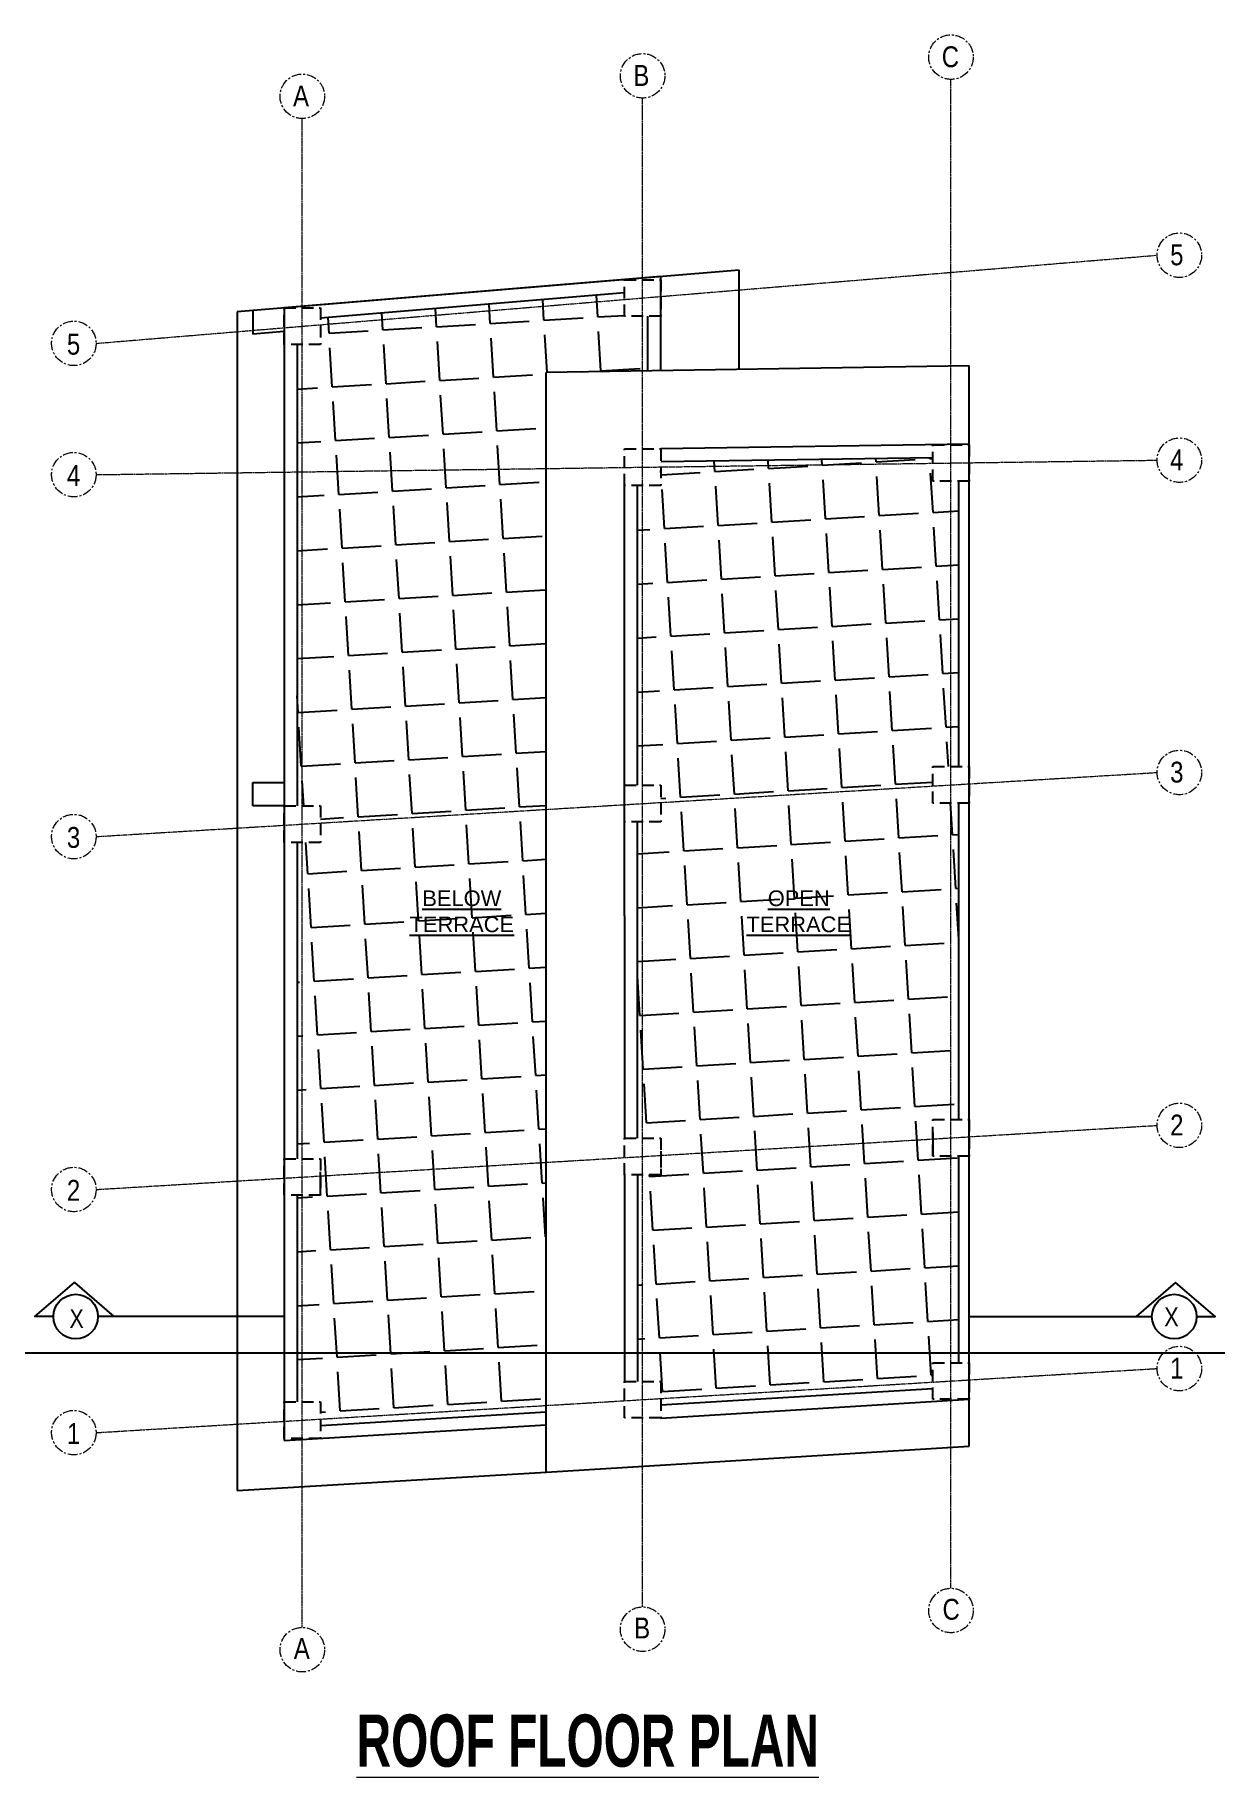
# Model space of a CAD drawing. Header units: inches. Extents: x -10117506 to -5032697, y -6529230 to -3253155.
# Drawn here: x -5048265 to -5047813, y -3256161 to -3255493 of the extents above; entities that cross this region are included whole.
import ezdxf

# ---------------------------------------------------------------- set-up
doc = ezdxf.new("R2010")
doc.units = ezdxf.units.IN
doc.header["$LTSCALE"] = 2
doc.header["$MEASUREMENT"] = 0
doc.linetypes.add('CENTER', pattern=[2, 1.25, -0.25, 0.25, -0.25])
doc.linetypes.add('HIDDEN', pattern=[0.375, 0.25, -0.125])
doc.layers.get('0').update_dxf_attribs({"linetype": 'CONTINUOUS'})
doc.layers.add('A-Hatch', color=7, linetype='CONTINUOUS')
for name, color, linetype, lineweight in [('Annotations-Bold.w', 177, 'CONTINUOUS', 13), ('TEXT', 181, 'CONTINUOUS', 25), ('Text-100.w', 254, 'CONTINUOUS', 9)]:
    doc.layers.add(name, color=color, linetype=linetype, lineweight=lineweight)
doc.styles.add('ARAIL', font='ARIALN.TTF')
doc.styles.add('Arial', font='arial.ttf', dxfattribs={"width": 0.8, "height": 12})
doc.styles.add('arial.', font='arial.ttf')
pattern_1 = [(3.45713447, (0, 0), (-1.243724074, 20.587466465), [15, -5.625]), (93.45713447, (0, 0), (-20.587466465, -1.243724074), [15, -5.625])]

msp = doc.modelspace()

# ---------------------------------------------------------------- texts
at = {"layer": 'Annotations-Bold.w', "linetype": 'CENTER', "ltscale": 1.5, "char_height": 8, "attachment_point": 1, "style": 'ARAIL'}
for s, insert in [('C', (-5047917.95, -3255497.81)), ('B', (-5048036.12, -3255504.99)), ('A', (-5048166.54, -3255512.83)), ('5', (-5047830.42, -3255573.72)), ('5', (-5048253.19, -3255607.98)), ('4', (-5047830.42, -3255652.27)), ('4', (-5048253.19, -3255658.28)), ('3', (-5047830.42, -3255771.95)), ('3', (-5048253.19, -3255796.98)), ('2', (-5047830.42, -3255907.2)), ('2', (-5048253.19, -3255932.22)), ('1', (-5047830.42, -3256000.37)), ('1', (-5048253.19, -3256025.39)), ('C', (-5047917.65, -3256092.77)), ('B', (-5048035.81, -3256099.94)), ('A', (-5048166.24, -3256107.79))]:
    msp.add_mtext_dynamic_manual_height_columns(s, width=6.5393, gutter_width=100, heights=[0], dxfattribs=dict(at, insert=insert))
at = {"layer": 'TEXT', "lineweight": -2, "char_height": 6, "width": 127.5059, "attachment_point": 5, "style": 'arial.'}
for s, insert in [('{\\LBELOW \\PTERRACE}', (-5048101.86, -3255829.32)), ('{\\LOPEN \\PTERRACE}', (-5047972.76, -3255829.32))]:
    msp.add_mtext(s, dxfattribs=dict(at, insert=insert))
at = {"layer": 'TEXT', "char_height": 7.2, "style": 'ARAIL'}
for insert, attachment_point in [((-5048246.72, -3255981.76), 3), ((-5047832.69, -3255981.1), 1)]:
    msp.add_mtext_dynamic_manual_height_columns('X', width=125.4648, gutter_width=90, heights=[0], dxfattribs=dict(at, insert=insert, attachment_point=attachment_point))
at = {"layer": 'Text-100.w', "insert": (-5048053.6, -3256137.09), "char_height": 20, "width": 213.0041, "attachment_point": 2, "style": 'Arial'}
msp.add_mtext('\\A1;{\\fArial Narrow|b1|i0|c0|p34;\\LROOF FLOOR PLAN}', dxfattribs=at)

# ---------------------------------------------------------------- hatches: boundary and pattern name
at = {"layer": 'A-Hatch', "ltscale": 0.5}
h = msp.add_hatch(dxfattribs=at)
h.set_pattern_fill('ANGLE', color=256, scale=75, angle=3.45713)
h.set_pattern_definition(pattern_1)
h.paths.add_polyline_path([(-5048069.58, -3255622.78), (-5048030.58, -3255622.18), (-5048030.58, -3255601.24), (-5048039.58, -3255601.24), (-5048039.58, -3255592.26), (-5048156, -3255601.94), (-5048156, -3255612.09), (-5048165, -3255612.09), (-5048165, -3255788.88), (-5048156, -3255788.88), (-5048156, -3255802.88), (-5048165, -3255802.88), (-5048165, -3255924.12), (-5048156, -3255924.12), (-5048156, -3255938.12), (-5048165, -3255938.12), (-5048165, -3256017.29), (-5048156, -3256017.29), (-5048156, -3256026.29), (-5048069.58, -3256021.09)])
h.paths.add_polyline_path([(-5048123.26, -3255840.1), (-5048080.21, -3255840.1), (-5048080.21, -3255817.63), (-5048123.26, -3255817.63)], flags=24)
h = msp.add_hatch(dxfattribs=at)
h.set_pattern_fill('ANGLE', color=256, scale=75, angle=3.45713)
h.set_pattern_definition(pattern_1)
h.paths.add_polyline_path([(-5047911.42, -3255664.49), (-5047921.42, -3255664.49), (-5047921.42, -3255655.49), (-5048025.58, -3255657.1), (-5048025.58, -3255666.1), (-5048034.58, -3255666.1), (-5048034.58, -3255781), (-5048025.58, -3255781), (-5048025.58, -3255795), (-5048034.58, -3255795), (-5048034.58, -3255916.24), (-5048025.58, -3255916.24), (-5048025.58, -3255930.24), (-5048034.58, -3255930.24), (-5048034.58, -3256009.45), (-5048025.58, -3256009.45), (-5048025.58, -3256018.47), (-5047921.42, -3256012.12), (-5047921.42, -3256002.28), (-5047911.42, -3256002.28), (-5047911.42, -3255923.11), (-5047921.42, -3255923.11), (-5047921.42, -3255914.08), (-5047921.42, -3255909.11), (-5047911.42, -3255909.11), (-5047911.42, -3255787.86), (-5047921.43, -3255787.86), (-5047921.43, -3255773.86), (-5047911.42, -3255773.86)])
h.paths.add_polyline_path([(-5047994.16, -3255840.1), (-5047951.11, -3255840.1), (-5047951.11, -3255817.63), (-5047994.16, -3255817.63)], flags=24)

# ---------------------------------------------------------------- linework, layer by layer
at = {"ltscale": 0.5}
for p, q in [((-5047995.58, -3255583.59), (-5048188, -3255599.58)), ((-5048025.58, -3255586.08), (-5048170, -3255598.09)), ((-5048025.58, -3255622.1), (-5048025.58, -3255586.08)), ((-5047995.58, -3255621.63), (-5047995.58, -3255583.59)), ((-5048039.58, -3255592.26), (-5048156, -3255601.94)), ((-5048188, -3255599.58), (-5048188, -3256051.25)), ((-5048182, -3255599.08), (-5048182, -3255608.11)), ((-5048170, -3255598.09), (-5048170, -3256032.14)), ((-5048030.58, -3255622.18), (-5048030.58, -3255601.24)), ((-5048170, -3255607.12), (-5048182, -3255608.11)), ((-5048165, -3255612.09), (-5048165, -3255788.88)), ((-5047907.42, -3255620.27), (-5048069.58, -3255622.78)), ((-5047907.42, -3255650.27), (-5047907.42, -3255620.27)), ((-5048069.58, -3256044.2), (-5048069.58, -3255622.78)), ((-5047907.42, -3255650.27), (-5048025.58, -3255652.1)), ((-5047921.42, -3255655.49), (-5048025.5, -3255657.1)), ((-5047916.42, -3255650.49), (-5047916.42, -3255650.27)), ((-5047907.42, -3256034.31), (-5047907.42, -3255650.27)), ((-5047907.28, -3255659.27), (-5047907.42, -3255659.27)), ((-5048039.58, -3255745), (-5048039.58, -3255666.1)), ((-5048034.58, -3255780.96), (-5048034.58, -3255666.1)), ((-5047911.42, -3255773.86), (-5047911.42, -3255664.49)), ((-5048039.58, -3255831), (-5048039.58, -3255745)), ((-5048182, -3255788.88), (-5048182, -3255779.88)), ((-5048182, -3255779.88), (-5048170, -3255779.88)), ((-5048170, -3255788.88), (-5048182, -3255788.88)), ((-5047911.42, -3255909.11), (-5047911.42, -3255787.86)), ((-5048034.58, -3255916.19), (-5048034.58, -3255795)), ((-5048165, -3255802.88), (-5048165, -3255924.12)), ((-5048039.58, -3255831), (-5048039.58, -3255916.24)), ((-5047921.42, -3255914.08), (-5047921.42, -3255923.11)), ((-5047911.42, -3256002.28), (-5047911.42, -3255923.11)), ((-5048156, -3255938.12), (-5048156, -3255929.1)), ((-5048039.58, -3255930.24), (-5048039.58, -3256009.45)), ((-5048034.58, -3255930.24), (-5048034.58, -3256009.45)), ((-5048165, -3255938.12), (-5048165, -3256017.29)), ((-5048025.58, -3256018.47), (-5047921.42, -3256012.12)), ((-5048025.58, -3256023.48), (-5047907.42, -3256016.28)), ((-5048156, -3256026.29), (-5048069.58, -3256021.09)), ((-5048170, -3256032.14), (-5048069.58, -3256026.12)), ((-5048069.58, -3256044.2), (-5047907.42, -3256034.31)), ((-5048188, -3256051.25), (-5048069.58, -3256044.2))]:
    msp.add_line(p, q, dxfattribs=at)
at = {"linetype": 'HIDDEN', "ltscale": 9}
msp.add_line((-5048025.58, -3255921.22), (-5048025.58, -3255930.24), dxfattribs=at)
at = {"ltscale": 0.5}
msp.add_xline((-5057984.18, -3255998.46), (1, 0), dxfattribs=at)
at = {"linetype": 'HIDDEN', "ltscale": 9}
for points in [[(-5048039.58, -3255587.24), (-5048025.58, -3255587.24), (-5048025.58, -3255601.24), (-5048039.58, -3255601.24)], [(-5048170, -3255598.09), (-5048156, -3255598.09), (-5048156, -3255612.09), (-5048170, -3255612.09)], [(-5048039.58, -3255652.1), (-5048025.58, -3255652.1), (-5048025.58, -3255666.1), (-5048039.58, -3255666.1)], [(-5047921.42, -3255650.49), (-5047907.42, -3255650.49), (-5047907.42, -3255664.49), (-5047921.42, -3255664.49)], [(-5047921.43, -3255773.86), (-5047907.43, -3255773.86), (-5047907.43, -3255787.86), (-5047921.43, -3255787.86)], [(-5048039.58, -3255781), (-5048025.58, -3255781), (-5048025.58, -3255795), (-5048039.58, -3255795)], [(-5048170, -3255788.88), (-5048156, -3255788.88), (-5048156, -3255802.88), (-5048170, -3255802.88)], [(-5047921.42, -3255909.11), (-5047907.42, -3255909.11), (-5047907.42, -3255923.11), (-5047921.42, -3255923.11)], [(-5048039.58, -3255916.24), (-5048025.58, -3255916.24), (-5048025.58, -3255930.24), (-5048039.58, -3255930.24)], [(-5048170, -3255924.12), (-5048156, -3255924.12), (-5048156, -3255938.12), (-5048170, -3255938.12)], [(-5047921.42, -3256002.28), (-5047907.42, -3256002.28), (-5047907.42, -3256016.28), (-5047921.42, -3256016.28)], [(-5048039.58, -3256009.45), (-5048025.58, -3256009.45), (-5048025.58, -3256023.45), (-5048039.58, -3256023.45)], [(-5048170, -3256017.29), (-5048156, -3256017.29), (-5048156, -3256031.29), (-5048170, -3256031.29)]]:
    msp.add_lwpolyline(points, close=True, dxfattribs=at)
at = {"layer": 'Annotations-Bold.w', "linetype": 'CENTER', "ltscale": 0.3}
for p, q in [((-5047914.42, -3256088.7), (-5047914.42, -3255510.49)), ((-5048032.58, -3256095.87), (-5048032.58, -3255517.66)), ((-5048163, -3256103.72), (-5048163, -3255525.5)), ((-5048242, -3255611.65), (-5047835.42, -3255577.86)), ((-5048242, -3255661.96), (-5047835.42, -3255656.41)), ((-5048242, -3255800.65), (-5047835.42, -3255776.09)), ((-5048242, -3255935.9), (-5047835.42, -3255911.33)), ((-5048242, -3256029.07), (-5047835.42, -3256004.5))]:
    msp.add_line(p, q, dxfattribs=at)
at = {"layer": 'Annotations-Bold.w', "linetype": 'CENTER', "ltscale": 1.5}
for centre in [(-5047914.42, -3255501.95), (-5048032.58, -3255509.12), (-5048163, -3255516.97), (-5047826.88, -3255577.86), (-5048250.54, -3255611.65), (-5047826.88, -3255656.41), (-5048250.54, -3255661.96), (-5047826.88, -3255776.09), (-5048250.54, -3255800.65), (-5047826.88, -3255911.33), (-5048250.54, -3255935.9), (-5047826.88, -3256004.5), (-5048250.54, -3256029.07), (-5047914.42, -3256097.23), (-5048032.58, -3256104.4), (-5048163, -3256112.25)]:
    msp.add_circle(centre, 8.53, dxfattribs=at)
at = {"layer": 'TEXT'}
for points in [[(-5048258.34, -3255984.59), (-5048265.48, -3255984.59), (-5048250.34, -3255971.51), (-5048235.2, -3255984.59)], [(-5047820.32, -3255984.59), (-5047813.18, -3255984.59), (-5047828.32, -3255971.51), (-5047843.46, -3255984.59)], [(-5048170, -3255984.59), (-5048241.27, -3255984.59)], [(-5047907.42, -3255984.59), (-5047837.39, -3255984.59)]]:
    msp.add_lwpolyline(points, dxfattribs=at)
for centre in [(-5048249.81, -3255984.59), (-5047828.86, -3255984.59)]:
    msp.add_circle(centre, 8.53, dxfattribs=at)

msp.set_redraw_order([(e.dxf.handle, doc.entitydb.next_handle()) for e in msp.query("TEXT MTEXT ATTDEF DIMENSION ARC_DIMENSION")])  # texts and dimensions are drawn at this point

doc.saveas('drawing.dxf')
